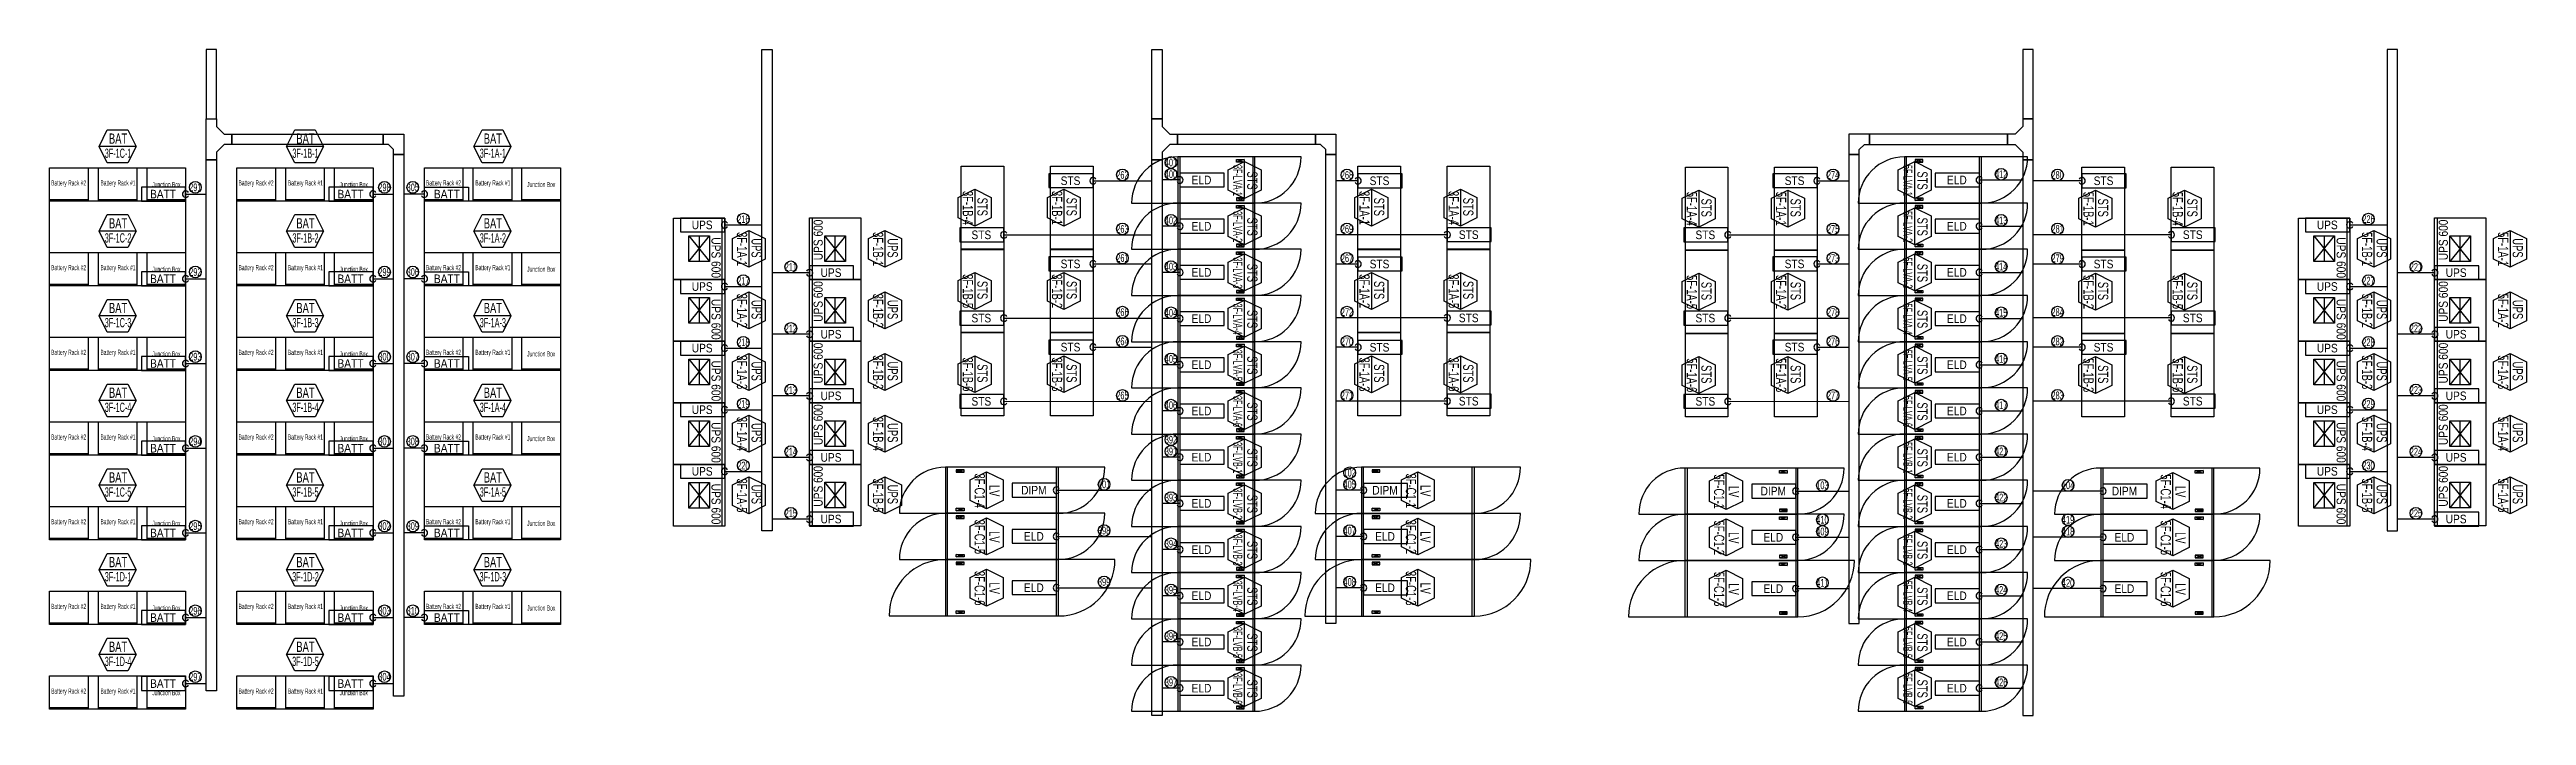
# Model space of a CAD drawing. Header units: millimetres. Extents: x 89450 to 753248, y -530175 to 1209785.
# Drawn here: x 104954 to 153194, y 468733 to 481707 of the extents above; entities that cross this region are included whole.
import ezdxf
from ezdxf.enums import TextEntityAlignment as Align

# ---------------------------------------------------------------- set-up
doc = ezdxf.new("R2010")
doc.units = ezdxf.units.MM
doc.header["$LTSCALE"] = 150
for name, color, linetype in [('------00 Switch Gear', 3, 'Continuous'), ('------00 Switch Gear_Number', 1, 'Continuous'), ('-----29 Indicator', 1, 'Continuous'), ('-----99 EPMS CABLE DUCT', 4, 'Continuous'), ('-----99 EPMS CONDUIT', 4, 'Continuous'), ('-----99 EPMS DEVICE', 3, 'Continuous')]:
    doc.layers.add(name, color=color, linetype=linetype)
doc.layers.add('NOPLOT', color=191, linetype='Continuous', plot=False)
doc.styles.add('ELEC', font='')
doc.styles.get('ELEC').set_extended_font_data('Dotum')

msp = doc.modelspace()

# ---------------------------------------------------------------- texts
at = {"layer": '------00 Switch Gear', "color": 161, "style": 'ELEC', "width": 0.6}
for s, p in [('Battery Rack #2', (105326, 479108, 0)), ('Battery Rack #1', (106287, 479108, 0)), ('Junction Box', (107229, 479077, 0)), ('Battery Rack #2', (108976, 479108, 0)), ('Battery Rack #1', (109937, 479108, 0)), ('Junction Box', (110879, 479077, 0)), ('Battery Rack #2', (112626, 479108, 0)), ('Battery Rack #1', (113587, 479108, 0)), ('Junction Box', (114529, 479077, 0)), ('Battery Rack #2', (105326, 477458, 0)), ('Battery Rack #1', (106287, 477458, 0)), ('Junction Box', (107229, 477427, 0)), ('Battery Rack #2', (108976, 477458, 0)), ('Battery Rack #1', (109937, 477458, 0)), ('Junction Box', (110879, 477427, 0)), ('Battery Rack #2', (112626, 477458, 0)), ('Battery Rack #1', (113587, 477458, 0)), ('Junction Box', (114529, 477427, 0)), ('Battery Rack #2', (105326, 475808)), ('Battery Rack #1', (106287, 475808)), ('Junction Box', (107229, 475777)), ('Battery Rack #2', (108976, 475808)), ('Battery Rack #1', (109937, 475808)), ('Junction Box', (110879, 475777)), ('Battery Rack #2', (112626, 475808)), ('Battery Rack #1', (113587, 475808)), ('Junction Box', (114529, 475777)), ('Battery Rack #2', (105326, 474158)), ('Battery Rack #1', (106287, 474158)), ('Battery Rack #2', (108976, 474158)), ('Battery Rack #1', (109937, 474158)), ('Battery Rack #2', (112626, 474158)), ('Battery Rack #1', (113587, 474158)), ('Junction Box', (107229, 474127)), ('Junction Box', (110879, 474127)), ('Junction Box', (114529, 474127)), ('Battery Rack #2', (105326, 472508)), ('Battery Rack #1', (106287, 472508)), ('Junction Box', (107229, 472477)), ('Battery Rack #2', (108976, 472508)), ('Battery Rack #1', (109937, 472508)), ('Junction Box', (110879, 472477)), ('Battery Rack #2', (112626, 472508)), ('Battery Rack #1', (113587, 472508)), ('Junction Box', (114529, 472477)), ('Battery Rack #2', (105326, 470858)), ('Battery Rack #1', (106287, 470858)), ('Junction Box', (107229, 470827)), ('Battery Rack #2', (108976, 470858)), ('Battery Rack #1', (109937, 470858)), ('Junction Box', (110879, 470827)), ('Battery Rack #2', (112626, 470858)), ('Battery Rack #1', (113587, 470858)), ('Junction Box', (114529, 470827)), ('Battery Rack #2', (105326, 469208)), ('Battery Rack #1', (106287, 469208)), ('Junction Box', (107229, 469177)), ('Battery Rack #2', (108976, 469208)), ('Battery Rack #1', (109937, 469208)), ('Junction Box', (110879, 469177))]:
    msp.add_text(s, height=100, dxfattribs=at).set_placement(p, align=Align.MIDDLE_CENTER)
at = {"layer": '------00 Switch Gear_Number', "color": 0, "style": 'ELEC'}
for s, height, width, p in [('BAT', 200, 0.7, (106288, 479971)), ('BAT', 200, 0.7, (109938, 479971)), ('BAT', 200, 0.7, (113588, 479971)), ('3F-1C-1', 180, 0.6, (106288, 479687)), ('3F-1B-1', 180, 0.6, (109938, 479687)), ('3F-1A-1', 180, 0.6, (113588, 479687)), ('3F-1C-2', 180, 0.6, (106288, 478037)), ('BAT', 200, 0.7, (106288, 478321)), ('3F-1B-2', 180, 0.6, (109938, 478037)), ('BAT', 200, 0.7, (109938, 478321)), ('3F-1A-2', 180, 0.6, (113588, 478037)), ('BAT', 200, 0.7, (113588, 478321)), ('BAT', 200, 0.7, (106288, 476671)), ('BAT', 200, 0.7, (109938, 476671)), ('BAT', 200, 0.7, (113588, 476671)), ('3F-1C-3', 180, 0.6, (106288, 476387)), ('3F-1B-3', 180, 0.6, (109938, 476387)), ('3F-1A-3', 180, 0.6, (113588, 476387)), ('3F-1C-4', 180, 0.6, (106288, 474737)), ('BAT', 200, 0.7, (106288, 475021)), ('3F-1B-4', 180, 0.6, (109938, 474737)), ('BAT', 200, 0.7, (109938, 475021)), ('3F-1A-4', 180, 0.6, (113588, 474737)), ('BAT', 200, 0.7, (113588, 475021)), ('BAT', 200, 0.7, (106288, 473371)), ('BAT', 200, 0.7, (109938, 473371)), ('BAT', 200, 0.7, (113588, 473371)), ('3F-1C-5', 180, 0.6, (106288, 473087)), ('3F-1B-5', 180, 0.6, (109938, 473087)), ('3F-1A-5', 180, 0.6, (113588, 473087)), ('BAT', 200, 0.7, (106288, 471721)), ('BAT', 200, 0.7, (109938, 471721)), ('BAT', 200, 0.7, (113588, 471721)), ('3F-1D-1', 180, 0.6, (106288, 471437)), ('3F-1D-2', 180, 0.6, (109938, 471437)), ('3F-1D-3', 180, 0.6, (113588, 471437)), ('3F-1D-4', 180, 0.6, (106288, 469787)), ('BAT', 200, 0.7, (106288, 470071)), ('3F-1D-5', 180, 0.6, (109938, 469787)), ('BAT', 200, 0.7, (109938, 470071))]:
    msp.add_text(s, height=height, dxfattribs=dict(at, width=width)).set_placement(p, align=Align.MIDDLE_CENTER)
for s, height, width, p in [('3F-LVA-1', 180, 0.6, (128095, 479155, 0)), ('STS', 200, 0.7, (128379, 479155, 0)), ('5F-LVA-1', 180, 0.6, (141146, 479155, 0)), ('STS', 200, 0.7, (141430, 479155, 0)), ('3F-1B-4', 200, 0.7, (122839, 478621, 0)), ('STS', 200, 0.7, (123123, 478643, 0)), ('3F-1B-1', 200, 0.7, (124576, 478621, 0)), ('STS', 200, 0.7, (124860, 478643, 0)), ('3F-LVA-2', 180, 0.6, (128095, 478255, 0)), ('3F-1A-1', 200, 0.7, (130564, 478620, 0)), ('STS', 200, 0.7, (130848, 478642, 0)), ('3F-1A-4', 200, 0.7, (132301, 478620)), ('STS', 200, 0.7, (132585, 478642)), ('5F-1A-4', 200, 0.7, (136940, 478604, 0)), ('STS', 200, 0.7, (137224, 478625, 0)), ('5F-1A-1', 200, 0.7, (138677, 478604)), ('STS', 200, 0.7, (138961, 478625)), ('5F-LVA-2', 180, 0.6, (141146, 478255, 0)), ('5F-1B-1', 200, 0.7, (144665, 478604, 0)), ('STS', 200, 0.7, (144949, 478625, 0)), ('5F-1B-4', 200, 0.7, (146402, 478604, 0)), ('STS', 200, 0.7, (146686, 478625, 0)), ('3F-1A-1', 200, 0.7, (118440, 477819, 0)), ('3F-1B-1', 200, 0.7, (121090, 477819, 0)), ('STS', 200, 0.7, (128379, 478255, 0)), ('STS', 200, 0.7, (141430, 478255, 0)), ('5F-1B-1', 200, 0.7, (150090, 477819, 0)), ('5F-1A-1', 200, 0.7, (152740, 477819, 0)), ('UPS', 200, 0.7, (118725, 477841, 0)), ('UPS', 200, 0.7, (121375, 477841, 0)), ('3F-LVA-3', 180, 0.6, (128095, 477355, 0)), ('5F-LVA-3', 180, 0.6, (141146, 477355, 0)), ('UPS', 200, 0.7, (150375, 477841, 0)), ('UPS', 200, 0.7, (153025, 477841, 0)), ('3F-1B-5', 200, 0.7, (122839, 476999, 0)), ('STS', 200, 0.7, (123123, 477021, 0)), ('3F-1B-2', 200, 0.7, (124576, 476999, 0)), ('STS', 200, 0.7, (124860, 477021, 0)), ('STS', 200, 0.7, (128379, 477355, 0)), ('3F-1A-2', 200, 0.7, (130564, 476998, 0)), ('STS', 200, 0.7, (130848, 477020, 0)), ('3F-1A-5', 200, 0.7, (132301, 476998)), ('STS', 200, 0.7, (132585, 477020)), ('5F-1A-5', 200, 0.7, (136940, 476982, 0)), ('STS', 200, 0.7, (137224, 477003, 0)), ('5F-1A-2', 200, 0.7, (138677, 476982)), ('STS', 200, 0.7, (138961, 477003)), ('STS', 200, 0.7, (141430, 477355, 0)), ('5F-1B-2', 200, 0.7, (144665, 476982, 0)), ('STS', 200, 0.7, (144949, 477003, 0)), ('5F-1B-5', 200, 0.7, (146402, 476982, 0)), ('STS', 200, 0.7, (146686, 477003, 0)), ('3F-1A-2', 200, 0.7, (118440, 476619, 0)), ('UPS', 200, 0.7, (118725, 476641, 0)), ('3F-1B-2', 200, 0.7, (121090, 476619, 0)), ('UPS', 200, 0.7, (121375, 476641, 0)), ('3F-LVA-4', 180, 0.6, (128095, 476455, 0)), ('STS', 200, 0.7, (128379, 476455, 0)), ('5F-LVA-4', 180, 0.6, (141146, 476455, 0)), ('STS', 200, 0.7, (141430, 476455, 0)), ('5F-1B-2', 200, 0.7, (150090, 476619, 0)), ('UPS', 200, 0.7, (150375, 476641, 0)), ('5F-1A-2', 200, 0.7, (152740, 476619, 0)), ('UPS', 200, 0.7, (153025, 476641, 0)), ('3F-1A-3', 200, 0.7, (118440, 475419, 0)), ('3F-1B-3', 200, 0.7, (121090, 475419, 0)), ('3F-1B-6', 200, 0.7, (122839, 475377, 0)), ('3F-1B-3', 200, 0.7, (124576, 475377, 0)), ('3F-LVA-5', 180, 0.6, (128095, 475555, 0)), ('STS', 200, 0.7, (128379, 475555, 0)), ('3F-1A-3', 200, 0.7, (130564, 475376, 0)), ('3F-1A-6', 200, 0.7, (132301, 475376)), ('5F-1A-6', 200, 0.7, (136940, 475360, 0)), ('5F-1A-3', 200, 0.7, (138677, 475360)), ('5F-LVA-5', 180, 0.6, (141146, 475555, 0)), ('STS', 200, 0.7, (141430, 475555, 0)), ('5F-1B-3', 200, 0.7, (144665, 475360, 0)), ('5F-1B-6', 200, 0.7, (146402, 475360, 0)), ('5F-1B-3', 200, 0.7, (150090, 475419, 0)), ('5F-1A-3', 200, 0.7, (152740, 475419, 0)), ('UPS', 200, 0.7, (118725, 475441, 0)), ('UPS', 200, 0.7, (121375, 475441, 0)), ('STS', 200, 0.7, (123123, 475399, 0)), ('STS', 200, 0.7, (124860, 475399, 0)), ('STS', 200, 0.7, (130848, 475398, 0)), ('STS', 200, 0.7, (132585, 475398)), ('STS', 200, 0.7, (137224, 475381, 0)), ('STS', 200, 0.7, (138961, 475381)), ('STS', 200, 0.7, (144949, 475381, 0)), ('STS', 200, 0.7, (146686, 475381, 0)), ('UPS', 200, 0.7, (150375, 475441, 0)), ('UPS', 200, 0.7, (153025, 475441, 0)), ('3F-LVA-6', 180, 0.6, (128095, 474655, 0)), ('STS', 200, 0.7, (128379, 474655, 0)), ('5F-LVA-6', 180, 0.6, (141146, 474655, 0)), ('STS', 200, 0.7, (141430, 474655, 0)), ('3F-1A-4', 200, 0.7, (118440, 474219, 0)), ('UPS', 200, 0.7, (118725, 474241, 0)), ('3F-1B-4', 200, 0.7, (121090, 474219, 0)), ('UPS', 200, 0.7, (121375, 474241, 0)), ('5F-1B-4', 200, 0.7, (150090, 474219, 0)), ('UPS', 200, 0.7, (150375, 474241, 0)), ('5F-1A-4', 200, 0.7, (152740, 474219, 0)), ('UPS', 200, 0.7, (153025, 474241, 0)), ('3F-LVB-1', 180, 0.6, (128095, 473755, 0)), ('STS', 200, 0.7, (128379, 473755, 0)), ('5F-LVB-1', 180, 0.6, (141146, 473755, 0)), ('STS', 200, 0.7, (141430, 473755, 0)), ('3F-1A-5', 200, 0.7, (118440, 473019, 0)), ('3F-1B-5', 200, 0.7, (121090, 473019, 0)), ('3F-C1-4', 200, 0.7, (123070, 473112, 0)), ('3F-C1-1', 200, 0.7, (131469, 473111, 0)), ('5F-C1-1', 200, 0.7, (137471, 473094, 0)), ('5F-C1-4', 200, 0.7, (146170, 473094, 0)), ('5F-1B-5', 200, 0.7, (150090, 473019, 0)), ('5F-1A-5', 200, 0.7, (152740, 473019, 0)), ('UPS', 200, 0.7, (118725, 473041, 0)), ('UPS', 200, 0.7, (121375, 473041, 0)), ('LV', 200, 0.7, (123355, 473112, 0)), ('3F-LVB-2', 180, 0.6, (128095, 472855, 0)), ('STS', 200, 0.7, (128379, 472855, 0)), ('LV', 200, 0.7, (131754, 473111, 0)), ('LV', 200, 0.7, (137756, 473094, 0)), ('5F-LVB-2', 180, 0.6, (141146, 472855, 0)), ('STS', 200, 0.7, (141430, 472855, 0)), ('LV', 200, 0.7, (146455, 473094, 0)), ('UPS', 200, 0.7, (150375, 473041, 0)), ('UPS', 200, 0.7, (153025, 473041, 0)), ('3F-C1-5', 200, 0.7, (123070, 472212, 0)), ('LV', 200, 0.7, (123355, 472212, 0)), ('3F-C1-2', 200, 0.7, (131469, 472211, 0)), ('LV', 200, 0.7, (131754, 472211, 0)), ('5F-C1-2', 200, 0.7, (137471, 472194, 0)), ('LV', 200, 0.7, (137756, 472194, 0)), ('5F-C1-5', 200, 0.7, (146170, 472194, 0)), ('LV', 200, 0.7, (146455, 472194, 0)), ('3F-LVB-3', 180, 0.6, (128095, 471955, 0)), ('STS', 200, 0.7, (128379, 471955, 0)), ('5F-LVB-3', 180, 0.6, (141146, 471955, 0)), ('STS', 200, 0.7, (141430, 471955, 0)), ('3F-C1-6', 200, 0.7, (123070, 471212, 0)), ('LV', 200, 0.7, (123355, 471212, 0)), ('3F-LVB-4', 180, 0.6, (128095, 471055, 0)), ('3F-C1-3', 200, 0.7, (131469, 471211, 0)), ('LV', 200, 0.7, (131754, 471211, 0)), ('5F-C1-3', 200, 0.7, (137471, 471194, 0)), ('5F-LVB-4', 180, 0.6, (141146, 471055, 0)), ('5F-C1-6', 200, 0.7, (146170, 471194, 0)), ('STS', 200, 0.7, (128379, 471055, 0)), ('LV', 200, 0.7, (137756, 471194, 0)), ('STS', 200, 0.7, (141430, 471055, 0)), ('LV', 200, 0.7, (146455, 471194, 0)), ('3F-LVB-5', 180, 0.6, (128095, 470155, 0)), ('5F-LVB-5', 180, 0.6, (141146, 470155, 0)), ('STS', 200, 0.7, (128379, 470155, 0)), ('STS', 200, 0.7, (141430, 470155, 0)), ('3F-LVB-6', 180, 0.6, (128095, 469255, 0)), ('STS', 200, 0.7, (128379, 469255, 0)), ('5F-LVB-6', 180, 0.6, (141146, 469255, 0)), ('STS', 200, 0.7, (141430, 469255, 0))]:
    msp.add_text(s, height=height, rotation=270, dxfattribs=dict(at, width=width)).set_placement(p, align=Align.MIDDLE_CENTER)
at = {"layer": '-----29 Indicator', "style": 'ELEC', "width": 0.6}
for s, p in [('401', (126794, 479506, 0)), ('291', (107793, 479022, 0)), ('298', (111477, 479022, 0)), ('305', (112028, 479022, 0)), ('262', (125849, 479264, 0)), ('400', (126794, 479278, 0)), ('268', (130222, 479263, 0)), ('274', (139689, 479264, 0)), ('412', (142963, 479278, 0)), ('280', (144062, 479263, 0)), ('216', (118466, 478403, 0)), ('263', (125849, 478212, 0)), ('402', (126794, 478378, 0)), ('269', (130222, 478213, 0)), ('275', (139689, 478212, 0)), ('413', (142963, 478378, 0)), ('281', (144062, 478213, 0)), ('226', (150116, 478403, 0)), ('261', (125849, 477644, 0)), ('267', (130222, 477641, 0)), ('273', (139689, 477642, 0)), ('279', (144062, 477641, 0)), ('292', (107793, 477372, 0)), ('299', (111477, 477372, 0)), ('306', (112028, 477372, 0)), ('217', (118466, 477203, 0)), ('211', (119391, 477473, 0)), ('403', (126794, 477478, 0)), ('414', (142963, 477478, 0)), ('227', (150116, 477203, 0)), ('221', (151041, 477473, 0)), ('266', (125849, 476590, 0)), ('404', (126794, 476578, 0)), ('272', (130222, 476591, 0)), ('278', (139689, 476590, 0)), ('415', (142963, 476578, 0)), ('284', (144062, 476591, 0)), ('212', (119391, 476273, 0)), ('222', (151041, 476273, 0)), ('293', (107793, 475722, 0)), ('300', (111477, 475722, 0)), ('307', (112028, 475722, 0)), ('218', (118466, 476003, 0)), ('264', (125849, 476022, 0)), ('405', (126794, 475678, 0)), ('270', (130222, 476019, 0)), ('276', (139689, 476020, 0)), ('416', (142963, 475678, 0)), ('282', (144062, 476019, 0)), ('228', (150116, 476003, 0)), ('219', (118466, 474803, 0)), ('213', (119391, 475073, 0)), ('265', (125849, 474968, 0)), ('406', (126794, 474778, 0)), ('271', (130222, 474969, 0)), ('277', (139689, 474968, 0)), ('417', (142963, 474778, 0)), ('283', (144062, 474969, 0)), ('229', (150116, 474803, 0)), ('223', (151041, 475073, 0)), ('294', (107793, 474072, 0)), ('301', (111477, 474072, 0)), ('308', (112028, 474072, 0)), ('214', (119391, 473873, 0)), ('392', (126794, 474106, 0)), ('391', (126794, 473878, 0)), ('421', (142963, 473878, 0)), ('224', (151041, 473873, 0)), ('220', (118466, 473603, 0)), ('101', (125492, 473235, 0)), ('405', (130275, 473234, 0)), ('102', (130275, 473462, 0)), ('103', (139482, 473217, 0)), ('104', (144266, 473217, 0)), ('230', (150116, 473603, 0)), ('393', (126794, 472978, 0)), ('422', (142963, 472978, 0)), ('295', (107793, 472422, 0)), ('302', (111477, 472422, 0)), ('309', (112028, 472422, 0)), ('215', (119391, 472673, 0)), ('398', (125492, 472335, 0)), ('407', (130275, 472334, 0)), ('410', (139482, 472545, 0)), ('409', (139482, 472317, 0)), ('419', (144266, 472545, 0)), ('418', (144266, 472317, 0)), ('225', (151041, 472673, 0)), ('394', (126794, 472078, 0)), ('423', (142963, 472078, 0)), ('399', (125492, 471335, 0)), ('408', (130275, 471334, 0)), ('411', (139482, 471317, 0)), ('420', (144266, 471317, 0)), ('296', (107793, 470772, 0)), ('303', (111477, 470772, 0)), ('310', (112028, 470772, 0)), ('395', (126794, 471178, 0)), ('424', (142963, 471178, 0)), ('396', (126794, 470278, 0)), ('425', (142963, 470278, 0)), ('297', (107793, 469487, 0)), ('304', (111477, 469487, 0)), ('397', (126794, 469378, 0)), ('426', (142963, 469378, 0))]:
    msp.add_text(s, height=150, dxfattribs=at).set_placement(p, align=Align.MIDDLE_CENTER)
at = {"layer": '-----99 EPMS DEVICE', "style": 'ELEC', "width": 0.9}
for s, p in [('STS', (124838, 479151, 0)), ('STS', (130856, 479150, 0)), ('STS', (138939, 479151, 0)), ('STS', (144957, 479150, 0)), ('BATT', (107164, 478890, 0)), ('BATT', (110814, 478890, 0)), ('BATT', (112693, 478890, 0)), ('UPS', (117664, 478290, 0)), ('STS', (123101, 478097, 0)), ('STS', (132593, 478100, 0)), ('STS', (137202, 478097, 0)), ('STS', (146694, 478100, 0)), ('UPS', (149314, 478290, 0)), ('STS', (124838, 477531, 0)), ('STS', (130856, 477528, 0)), ('STS', (138939, 477531, 0)), ('STS', (144957, 477528, 0)), ('BATT', (107164, 477240, 0)), ('BATT', (110814, 477240, 0)), ('BATT', (112693, 477240, 0)), ('UPS', (117664, 477090, 0)), ('UPS', (120174, 477360, 0)), ('UPS', (149314, 477090, 0)), ('UPS', (151824, 477360, 0)), ('UPS', (120174, 476160, 0)), ('STS', (123101, 476475, 0)), ('STS', (132593, 476478, 0)), ('STS', (137202, 476475, 0)), ('STS', (146694, 476478, 0)), ('UPS', (151824, 476160, 0)), ('BATT', (107164, 475590, 0)), ('BATT', (110814, 475590, 0)), ('BATT', (112693, 475590, 0)), ('UPS', (117664, 475890, 0)), ('STS', (124838, 475909, 0)), ('STS', (130856, 475906, 0)), ('STS', (138939, 475909, 0)), ('STS', (144957, 475906, 0)), ('UPS', (149314, 475890, 0)), ('UPS', (117664, 474690, 0)), ('UPS', (120174, 474960, 0)), ('STS', (123101, 474853, 0)), ('STS', (132593, 474856, 0)), ('STS', (137202, 474853, 0)), ('STS', (146694, 474856, 0)), ('UPS', (149314, 474690, 0)), ('UPS', (151824, 474960, 0)), ('BATT', (107164, 473940, 0)), ('BATT', (110814, 473940, 0)), ('BATT', (112693, 473940, 0)), ('UPS', (120174, 473760, 0)), ('UPS', (151824, 473760, 0)), ('UPS', (117664, 473490, 0)), ('UPS', (149314, 473490, 0)), ('DIPM', (124124, 473122, 0)), ('DIPM', (130963, 473121, 0)), ('DIPM', (138525, 473104, 0)), ('DIPM', (145364, 473104, 0)), ('BATT', (107164, 472290, 0)), ('BATT', (110814, 472290, 0)), ('BATT', (112693, 472290, 0)), ('UPS', (120174, 472560, 0)), ('UPS', (151824, 472560, 0)), ('BATT', (107164, 470640, 0)), ('BATT', (110814, 470640, 0)), ('BATT', (112693, 470640, 0)), ('BATT', (107164, 469355)), ('BATT', (110814, 469355))]:
    msp.add_text(s, height=168, dxfattribs=at).set_placement(p, align=Align.MIDDLE)
at = {"layer": '-----99 EPMS DEVICE', "color": 2, "style": 'ELEC', "width": 0.9}
for p in [(127389, 479165, 0), (142100, 479165, 0), (127389, 478265, 0), (142100, 478265, 0), (127389, 477365, 0), (142100, 477365, 0), (127389, 476465, 0), (142100, 476465, 0), (127389, 475565, 0), (142100, 475565, 0), (127389, 474665, 0), (142100, 474665, 0), (127389, 473765, 0), (142100, 473765, 0), (127389, 472865, 0), (142100, 472865, 0), (124124, 472222, 0), (130963, 472221, 0), (138525, 472204, 0), (145364, 472204, 0), (127389, 471965, 0), (142100, 471965, 0), (124124, 471222, 0), (130963, 471221, 0), (127389, 471065, 0), (138525, 471204, 0), (142100, 471065, 0), (145364, 471204, 0), (127389, 470165, 0), (142100, 470165, 0), (127389, 469265, 0), (142100, 469265, 0)]:
    msp.add_text('ELD', height=168, dxfattribs=at).set_placement(p, align=Align.MIDDLE)

# ---------------------------------------------------------------- blocks, each defined once
blk = doc.blocks.new('A$C2e8f9a8b')
at = {"color": 0}
blk.add_line((30, 750), (30, 0), dxfattribs=at)
blk.add_lwpolyline([(650, 0), (0, 0), (0, 750), (650, 750)], close=True, dxfattribs=at)
blk = doc.blocks.new('zw$32E')
for p, q in [((100, 0), (0, 0)), ((0, 0), (0, -400)), ((100, -75), (100, 0)), ((175, -150), (100, -75)), ((250, -150), (175, -150)), ((250, -250), (250, -150)), ((0, -400), (100, -400)), ((100, -325), (175, -250)), ((100, -400), (100, -325)), ((175, -250), (250, -250))]:
    blk.add_line(p, q)
blk = doc.blocks.new('UPS 600kV')
at = {"layer": '------00 Switch Gear', "color": 161}
blk.add_line((800, 850), (-402, 850), dxfattribs=at)
blk.add_lwpolyline([(798, -100), (-402, -100), (-402, 900), (798, 900)], close=True, dxfattribs=at)
at = {"layer": 'NOPLOT', "color": 161}
for p, q in [((-52, 199), (448, 601)), ((448, 199), (-52, 601)), ((-52, 400), (448, 400))]:
    blk.add_line(p, q, dxfattribs=at)
blk.add_lwpolyline([(448, 601), (448, 199), (-52, 199), (-52, 601)], close=True, dxfattribs=at)
at = {"layer": 'NOPLOT', "color": 161, "style": 'ELEC', "width": 0.85}
blk.add_text('UPS 600', height=178.2, dxfattribs=at).set_placement((-26, 731), align=Align.MIDDLE_LEFT)
blk = doc.blocks.new('1100x2200')
at = {"layer": '------00 Switch Gear', "color": 161}
for p, q in [((-2160, 0), (-2160, 1100)), ((-1990, 1050), (-1840, 1000)), ((-1840, 1050), (-1990, 1000)), ((1100, 1100), (-42, 1100)), ((-40, 0), (-40, 1100)), ((-3300, 0), (-2158, 0)), ((-1990, 50), (-1840, 100)), ((-1840, 50), (-1990, 100))]:
    blk.add_line(p, q, dxfattribs=at)
at = {"layer": '------00 Switch Gear', "color": 161, "elevation": 0}
for points in [[(0, 0), (0, 1100), (-2200, 1100), (-2200, 0)], [(-1840, 1050), (-1990, 1050), (-1990, 1000), (-1840, 1000)], [(-1840, 50), (-1990, 50), (-1990, 100), (-1840, 100)]]:
    blk.add_lwpolyline(points, close=True, dxfattribs=at)
at = {"layer": '------00 Switch Gear', "color": 161}
for centre, start, end in [((-2200, 0), 90, 180), ((0, 1100), 270, 0)]:
    blk.add_arc(centre, 1100, start, end, dxfattribs=at)
blk = doc.blocks.new('900x2200')
at = {"layer": '------00 Switch Gear', "color": 161}
for p, q in [((-2160, 900), (-2160, 0)), ((-210, 850), (-360, 800)), ((-360, 850), (-210, 800)), ((900, 900), (-42, 900)), ((-40, 900), (-40, 0)), ((-3100, 0), (-2158, 0)), ((-210, 50), (-360, 100)), ((-360, 50), (-210, 100))]:
    blk.add_line(p, q, dxfattribs=at)
for points in [[(-2200, 900), (-2200, 0), (0, 0), (0, 900)], [(-360, 850), (-210, 850), (-210, 800), (-360, 800)], [(-360, 50), (-210, 50), (-210, 100), (-360, 100)]]:
    blk.add_lwpolyline(points, close=True, dxfattribs=at)
for centre, start, end in [((-2200, 0), 90, 180), ((0, 900), 270, 0)]:
    blk.add_arc(centre, 900, start, end, dxfattribs=at)
blk = doc.blocks.new('STS-R')
at = {"color": 161}
blk.add_lwpolyline([(886994, -128588), (888614, -128588), (888614, -129418), (886994, -129418), (886994, -128588)], dxfattribs=at)
blk = doc.blocks.new('900X1500')
at = {"layer": '------00 Switch Gear', "color": 0}
for p, q in [((-1460, 900), (-1460, 0)), ((-210, 850), (-360, 800)), ((-360, 850), (-210, 800)), ((900, 900), (-42, 900)), ((-40, 900), (-40, 0)), ((-2400, 0), (-1458, 0)), ((-210, 50), (-360, 100)), ((-360, 50), (-210, 100))]:
    blk.add_line(p, q, dxfattribs=at)
at = {"layer": '------00 Switch Gear', "color": 0, "elevation": 0}
for points in [[(-1500, 900), (-1500, 0), (0, 0), (0, 900)], [(-360, 850), (-210, 850), (-210, 800), (-360, 800)], [(-360, 50), (-210, 50), (-210, 100), (-360, 100)]]:
    blk.add_lwpolyline(points, close=True, dxfattribs=at)
at = {"layer": '------00 Switch Gear', "color": 0}
for centre, start, end in [((-1500, 0), 90, 180), ((0, 900), 270, 0)]:
    blk.add_arc(centre, 900, start, end, dxfattribs=at)

# ---------------------------------------------------------------- linework, layer by layer
at = {"layer": '------00 Switch Gear', "color": 161, "elevation": 0}
for points in [[(104954, 472155), (104954, 479405), (107604, 479405), (107604, 472155), (104954, 472155)], [(108604, 472155), (108604, 479405), (111254, 479405), (111254, 472155), (108604, 472155)], [(112254, 472155), (112254, 479405), (114904, 479405), (114904, 472155), (112254, 472155)]]:
    msp.add_lwpolyline(points, dxfattribs=at)
for points in [[(107604, 479405), (107604, 478755), (104954, 478755), (104954, 479405)], [(111254, 479405), (111254, 478755), (108604, 478755), (108604, 479405)], [(114904, 479405), (114904, 478755), (112254, 478755), (112254, 479405)], [(107604, 477755), (107604, 477105), (104954, 477105), (104954, 477755)], [(111254, 477755), (111254, 477105), (108604, 477105), (108604, 477755)], [(114904, 477755), (114904, 477105), (112254, 477105), (112254, 477755)], [(107604, 476105), (107604, 475455), (104954, 475455), (104954, 476105)], [(111254, 476105), (111254, 475455), (108604, 475455), (108604, 476105)], [(114904, 476105), (114904, 475455), (112254, 475455), (112254, 476105)], [(107604, 474455), (107604, 473805), (104954, 473805), (104954, 474455)], [(111254, 474455), (111254, 473805), (108604, 473805), (108604, 474455)], [(114904, 474455), (114904, 473805), (112254, 473805), (112254, 474455)], [(107604, 472805), (107604, 472155), (104954, 472155), (104954, 472805)], [(111254, 472805), (111254, 472155), (108604, 472155), (108604, 472805)], [(114904, 472805), (114904, 472155), (112254, 472155), (112254, 472805)], [(107604, 471155), (107604, 470505), (104954, 470505), (104954, 471155)], [(111254, 471155), (111254, 470505), (108604, 470505), (108604, 471155)], [(114904, 471155), (114904, 470505), (112254, 470505), (112254, 471155)], [(107604, 469505), (107604, 468855), (104954, 468855), (104954, 469505)], [(111254, 469505), (111254, 468855), (108604, 468855), (108604, 469505)]]:
    msp.add_lwpolyline(points, close=True, dxfattribs=at)
at = {"layer": '------00 Switch Gear_Number', "elevation": 0}
for points in [[(106639, 479820), (105919, 479820), (106078, 480140), (106479, 480140), (106639, 479820), (106479, 479500), (106078, 479500), (105919, 479820)], [(110289, 479820), (109569, 479820), (109728, 480140), (110129, 480140), (110289, 479820), (110129, 479500), (109728, 479500), (109569, 479820)], [(113939, 479820), (113219, 479820), (113378, 480140), (113779, 480140), (113939, 479820), (113779, 479500), (113378, 479500), (113219, 479820)], [(128228, 478805), (128228, 479525), (128548, 479365), (128548, 478964), (128228, 478805), (127908, 478964), (127908, 479365), (128228, 479525)], [(141279, 478805), (141279, 479525), (141599, 479365), (141599, 478964), (141279, 478805), (140959, 478964), (140959, 479365), (141279, 479525)], [(128228, 477905), (128228, 478625), (128548, 478465), (128548, 478064), (128228, 477905), (127908, 478064), (127908, 478465), (128228, 478625)], [(141279, 477905), (141279, 478625), (141599, 478465), (141599, 478064), (141279, 477905), (140959, 478064), (140959, 478465), (141279, 478625)], [(106639, 478170), (105919, 478170), (106078, 478490), (106479, 478490), (106639, 478170), (106479, 477850), (106078, 477850), (105919, 478170)], [(110289, 478170), (109569, 478170), (109728, 478490), (110129, 478490), (110289, 478170), (110129, 477850), (109728, 477850), (109569, 478170)], [(113939, 478170), (113219, 478170), (113378, 478490), (113779, 478490), (113939, 478170), (113779, 477850), (113378, 477850), (113219, 478170)], [(118574, 478184), (118574, 477464), (118254, 477624), (118254, 478025), (118574, 478184), (118894, 478025), (118894, 477624), (118574, 477464)], [(121224, 478184), (121224, 477464), (120904, 477624), (120904, 478025), (121224, 478184), (121544, 478025), (121544, 477624), (121224, 477464)], [(150224, 478184), (150224, 477464), (149904, 477624), (149904, 478025), (150224, 478184), (150544, 478025), (150544, 477624), (150224, 477464)], [(152874, 478184), (152874, 477464), (152554, 477624), (152554, 478025), (152874, 478184), (153194, 478025), (153194, 477624), (152874, 477464)], [(128228, 477005), (128228, 477725), (128548, 477565), (128548, 477164), (128228, 477005), (127908, 477164), (127908, 477565), (128228, 477725)], [(141279, 477005), (141279, 477725), (141599, 477565), (141599, 477164), (141279, 477005), (140959, 477164), (140959, 477565), (141279, 477725)], [(106639, 476520), (105919, 476520), (106078, 476840), (106479, 476840), (106639, 476520), (106479, 476200), (106078, 476200), (105919, 476520)], [(110289, 476520), (109569, 476520), (109728, 476840), (110129, 476840), (110289, 476520), (110129, 476200), (109728, 476200), (109569, 476520)], [(113939, 476520), (113219, 476520), (113378, 476840), (113779, 476840), (113939, 476520), (113779, 476200), (113378, 476200), (113219, 476520)], [(118574, 476984), (118574, 476264), (118254, 476424), (118254, 476825), (118574, 476984), (118894, 476825), (118894, 476424), (118574, 476264)], [(121224, 476984), (121224, 476264), (120904, 476424), (120904, 476825), (121224, 476984), (121544, 476825), (121544, 476424), (121224, 476264)], [(128228, 476105), (128228, 476825), (128548, 476665), (128548, 476264), (128228, 476105), (127908, 476264), (127908, 476665), (128228, 476825)], [(141279, 476105), (141279, 476825), (141599, 476665), (141599, 476264), (141279, 476105), (140959, 476264), (140959, 476665), (141279, 476825)], [(150224, 476984), (150224, 476264), (149904, 476424), (149904, 476825), (150224, 476984), (150544, 476825), (150544, 476424), (150224, 476264)], [(152874, 476984), (152874, 476264), (152554, 476424), (152554, 476825), (152874, 476984), (153194, 476825), (153194, 476424), (152874, 476264)], [(118574, 475784), (118574, 475064), (118254, 475224), (118254, 475625), (118574, 475784), (118894, 475625), (118894, 475224), (118574, 475064)], [(121224, 475784), (121224, 475064), (120904, 475224), (120904, 475625), (121224, 475784), (121544, 475625), (121544, 475224), (121224, 475064)], [(128228, 475205), (128228, 475925), (128548, 475765), (128548, 475364), (128228, 475205), (127908, 475364), (127908, 475765), (128228, 475925)], [(141279, 475205), (141279, 475925), (141599, 475765), (141599, 475364), (141279, 475205), (140959, 475364), (140959, 475765), (141279, 475925)], [(150224, 475784), (150224, 475064), (149904, 475224), (149904, 475625), (150224, 475784), (150544, 475625), (150544, 475224), (150224, 475064)], [(152874, 475784), (152874, 475064), (152554, 475224), (152554, 475625), (152874, 475784), (153194, 475625), (153194, 475224), (152874, 475064)], [(106639, 474870), (105919, 474870), (106078, 475190), (106479, 475190), (106639, 474870), (106479, 474550), (106078, 474550), (105919, 474870)], [(110289, 474870), (109569, 474870), (109728, 475190), (110129, 475190), (110289, 474870), (110129, 474550), (109728, 474550), (109569, 474870)], [(113939, 474870), (113219, 474870), (113378, 475190), (113779, 475190), (113939, 474870), (113779, 474550), (113378, 474550), (113219, 474870)], [(128228, 474305), (128228, 475025), (128548, 474865), (128548, 474464), (128228, 474305), (127908, 474464), (127908, 474865), (128228, 475025)], [(141279, 474305), (141279, 475025), (141599, 474865), (141599, 474464), (141279, 474305), (140959, 474464), (140959, 474865), (141279, 475025)], [(118574, 474584), (118574, 473864), (118254, 474024), (118254, 474425), (118574, 474584), (118894, 474425), (118894, 474024), (118574, 473864)], [(121224, 474584), (121224, 473864), (120904, 474024), (120904, 474425), (121224, 474584), (121544, 474425), (121544, 474024), (121224, 473864)], [(150224, 474584), (150224, 473864), (149904, 474024), (149904, 474425), (150224, 474584), (150544, 474425), (150544, 474024), (150224, 473864)], [(152874, 474584), (152874, 473864), (152554, 474024), (152554, 474425), (152874, 474584), (153194, 474425), (153194, 474024), (152874, 473864)], [(128228, 473405), (128228, 474125), (128548, 473965), (128548, 473564), (128228, 473405), (127908, 473564), (127908, 473965), (128228, 474125)], [(141279, 473405), (141279, 474125), (141599, 473965), (141599, 473564), (141279, 473405), (140959, 473564), (140959, 473965), (141279, 474125)], [(106639, 473220), (105919, 473220), (106078, 473540), (106479, 473540), (106639, 473220), (106479, 472900), (106078, 472900), (105919, 473220)], [(110289, 473220), (109569, 473220), (109728, 473540), (110129, 473540), (110289, 473220), (110129, 472900), (109728, 472900), (109569, 473220)], [(113939, 473220), (113219, 473220), (113378, 473540), (113779, 473540), (113939, 473220), (113779, 472900), (113378, 472900), (113219, 473220)], [(118574, 473384), (118574, 472664), (118254, 472824), (118254, 473225), (118574, 473384), (118894, 473225), (118894, 472824), (118574, 472664)], [(121224, 473384), (121224, 472664), (120904, 472824), (120904, 473225), (121224, 473384), (121544, 473225), (121544, 472824), (121224, 472664)], [(123204, 472761), (123204, 473481), (123524, 473322), (123524, 472921), (123204, 472761), (122884, 472921), (122884, 473322), (123204, 473481)], [(131603, 472760), (131603, 473480), (131923, 473321), (131923, 472920), (131603, 472760), (131283, 472920), (131283, 473321), (131603, 473480)], [(137605, 472744), (137605, 473464), (137925, 473304), (137925, 472903), (137605, 472744), (137285, 472903), (137285, 473304), (137605, 473464)], [(146304, 472744), (146304, 473464), (146624, 473304), (146624, 472903), (146304, 472744), (145984, 472903), (145984, 473304), (146304, 473464)], [(150224, 473384), (150224, 472664), (149904, 472824), (149904, 473225), (150224, 473384), (150544, 473225), (150544, 472824), (150224, 472664)], [(152874, 473384), (152874, 472664), (152554, 472824), (152554, 473225), (152874, 473384), (153194, 473225), (153194, 472824), (152874, 472664)], [(128228, 472505), (128228, 473225), (128548, 473065), (128548, 472664), (128228, 472505), (127908, 472664), (127908, 473065), (128228, 473225)], [(141279, 472505), (141279, 473225), (141599, 473065), (141599, 472664), (141279, 472505), (140959, 472664), (140959, 473065), (141279, 473225)], [(123204, 471861), (123204, 472581), (123524, 472422), (123524, 472021), (123204, 471861), (122884, 472021), (122884, 472422), (123204, 472581)], [(128228, 471605), (128228, 472325), (128548, 472165), (128548, 471764), (128228, 471605), (127908, 471764), (127908, 472165), (128228, 472325)], [(131603, 471860), (131603, 472580), (131923, 472421), (131923, 472020), (131603, 471860), (131283, 472020), (131283, 472421), (131603, 472580)], [(137605, 471844), (137605, 472564), (137925, 472404), (137925, 472003), (137605, 471844), (137285, 472003), (137285, 472404), (137605, 472564)], [(141279, 471605), (141279, 472325), (141599, 472165), (141599, 471764), (141279, 471605), (140959, 471764), (140959, 472165), (141279, 472325)], [(146304, 471844), (146304, 472564), (146624, 472404), (146624, 472003), (146304, 471844), (145984, 472003), (145984, 472404), (146304, 472564)], [(106639, 471570), (105919, 471570), (106078, 471890), (106479, 471890), (106639, 471570), (106479, 471250), (106078, 471250), (105919, 471570)], [(110289, 471570), (109569, 471570), (109728, 471890), (110129, 471890), (110289, 471570), (110129, 471250), (109728, 471250), (109569, 471570)], [(113939, 471570), (113219, 471570), (113378, 471890), (113779, 471890), (113939, 471570), (113779, 471250), (113378, 471250), (113219, 471570)], [(123204, 470861), (123204, 471581), (123524, 471422), (123524, 471021), (123204, 470861), (122884, 471021), (122884, 471422), (123204, 471581)], [(128228, 470705), (128228, 471425), (128548, 471265), (128548, 470864), (128228, 470705), (127908, 470864), (127908, 471265), (128228, 471425)], [(131603, 470860), (131603, 471580), (131923, 471421), (131923, 471020), (131603, 470860), (131283, 471020), (131283, 471421), (131603, 471580)], [(137605, 470844), (137605, 471564), (137925, 471404), (137925, 471003), (137605, 470844), (137285, 471003), (137285, 471404), (137605, 471564)], [(141279, 470705), (141279, 471425), (141599, 471265), (141599, 470864), (141279, 470705), (140959, 470864), (140959, 471265), (141279, 471425)], [(146304, 470844), (146304, 471564), (146624, 471404), (146624, 471003), (146304, 470844), (145984, 471003), (145984, 471404), (146304, 471564)], [(128228, 469805), (128228, 470525), (128548, 470365), (128548, 469964), (128228, 469805), (127908, 469964), (127908, 470365), (128228, 470525)], [(141279, 469805), (141279, 470525), (141599, 470365), (141599, 469964), (141279, 469805), (140959, 469964), (140959, 470365), (141279, 470525)], [(106639, 469920), (105919, 469920), (106078, 470240), (106479, 470240), (106639, 469920), (106479, 469600), (106078, 469600), (105919, 469920)], [(110289, 469920), (109569, 469920), (109728, 470240), (110129, 470240), (110289, 469920), (110129, 469600), (109728, 469600), (109569, 469920)], [(128228, 468905), (128228, 469625), (128548, 469465), (128548, 469064), (128228, 468905), (127908, 469064), (127908, 469465), (128228, 469625)], [(141279, 468905), (141279, 469625), (141599, 469465), (141599, 469064), (141279, 468905), (140959, 469064), (140959, 469465), (141279, 469625)]]:
    msp.add_lwpolyline(points, dxfattribs=at)
at = {"layer": '------00 Switch Gear_Number', "color": 1, "elevation": 0}
for points in [[(122972, 478986), (122972, 478266), (122652, 478426), (122652, 478827), (122972, 478986), (123292, 478827), (123292, 478426), (122972, 478266)], [(124709, 478986), (124709, 478266), (124389, 478426), (124389, 478827), (124709, 478986), (125029, 478827), (125029, 478426), (124709, 478266)], [(130697, 478985), (130697, 478265), (130377, 478425), (130377, 478826), (130697, 478985), (131017, 478826), (131017, 478425), (130697, 478265)], [(132434, 478985), (132434, 478265), (132114, 478425), (132114, 478826), (132434, 478985), (132754, 478826), (132754, 478425), (132434, 478265)], [(137073, 478969), (137073, 478249), (136753, 478408), (136753, 478809), (137073, 478969), (137393, 478809), (137393, 478408), (137073, 478249)], [(138810, 478969), (138810, 478249), (138490, 478408), (138490, 478809), (138810, 478969), (139130, 478809), (139130, 478408), (138810, 478249)], [(144798, 478969), (144798, 478249), (144478, 478408), (144478, 478809), (144798, 478969), (145118, 478809), (145118, 478408), (144798, 478249)], [(146535, 478969), (146535, 478249), (146215, 478408), (146215, 478809), (146535, 478969), (146855, 478809), (146855, 478408), (146535, 478249)], [(122972, 477364), (122972, 476644), (122652, 476804), (122652, 477205), (122972, 477364), (123292, 477205), (123292, 476804), (122972, 476644)], [(124709, 477364), (124709, 476644), (124389, 476804), (124389, 477205), (124709, 477364), (125029, 477205), (125029, 476804), (124709, 476644)], [(130697, 477363), (130697, 476643), (130377, 476803), (130377, 477204), (130697, 477363), (131017, 477204), (131017, 476803), (130697, 476643)], [(132434, 477363), (132434, 476643), (132114, 476803), (132114, 477204), (132434, 477363), (132754, 477204), (132754, 476803), (132434, 476643)], [(137073, 477347), (137073, 476627), (136753, 476786), (136753, 477187), (137073, 477347), (137393, 477187), (137393, 476786), (137073, 476627)], [(138810, 477347), (138810, 476627), (138490, 476786), (138490, 477187), (138810, 477347), (139130, 477187), (139130, 476786), (138810, 476627)], [(144798, 477347), (144798, 476627), (144478, 476786), (144478, 477187), (144798, 477347), (145118, 477187), (145118, 476786), (144798, 476627)], [(146535, 477347), (146535, 476627), (146215, 476786), (146215, 477187), (146535, 477347), (146855, 477187), (146855, 476786), (146535, 476627)], [(122972, 475742), (122972, 475022), (122652, 475182), (122652, 475583), (122972, 475742), (123292, 475583), (123292, 475182), (122972, 475022)], [(124709, 475742), (124709, 475022), (124389, 475182), (124389, 475583), (124709, 475742), (125029, 475583), (125029, 475182), (124709, 475022)], [(130697, 475741), (130697, 475021), (130377, 475181), (130377, 475582), (130697, 475741), (131017, 475582), (131017, 475181), (130697, 475021)], [(132434, 475741), (132434, 475021), (132114, 475181), (132114, 475582), (132434, 475741), (132754, 475582), (132754, 475181), (132434, 475021)], [(137073, 475725), (137073, 475005), (136753, 475164), (136753, 475565), (137073, 475725), (137393, 475565), (137393, 475164), (137073, 475005)], [(138810, 475725), (138810, 475005), (138490, 475164), (138490, 475565), (138810, 475725), (139130, 475565), (139130, 475164), (138810, 475005)], [(144798, 475725), (144798, 475005), (144478, 475164), (144478, 475565), (144798, 475725), (145118, 475565), (145118, 475164), (144798, 475005)], [(146535, 475725), (146535, 475005), (146215, 475164), (146215, 475565), (146535, 475725), (146855, 475565), (146855, 475164), (146535, 475005)]]:
    msp.add_lwpolyline(points, dxfattribs=at)
at = {"layer": '-----29 Indicator'}
for centre in [(126794, 479506, 0), (107793, 479022, 0), (111477, 479022, 0), (112028, 479022, 0), (125849, 479264, 0), (126794, 479278, 0), (130222, 479263, 0), (139689, 479264, 0), (142963, 479278, 0), (144062, 479263, 0), (118466, 478403, 0), (125849, 478212, 0), (126794, 478378, 0), (130222, 478213, 0), (139689, 478212, 0), (142963, 478378, 0), (144062, 478213, 0), (150116, 478403, 0), (119391, 477473, 0), (125849, 477644, 0), (126794, 477478, 0), (130222, 477641, 0), (139689, 477642, 0), (142963, 477478, 0), (144062, 477641, 0), (151041, 477473, 0), (107793, 477372, 0), (111477, 477372, 0), (112028, 477372, 0), (118466, 477203, 0), (150116, 477203, 0), (125849, 476590, 0), (126794, 476578, 0), (130222, 476591, 0), (139689, 476590, 0), (142963, 476578, 0), (144062, 476591, 0), (119391, 476273, 0), (125849, 476022, 0), (130222, 476019, 0), (139689, 476020, 0), (144062, 476019, 0), (151041, 476273, 0), (107793, 475722, 0), (111477, 475722, 0), (112028, 475722, 0), (118466, 476003, 0), (126794, 475678, 0), (142963, 475678, 0), (150116, 476003, 0), (119391, 475073, 0), (151041, 475073, 0), (118466, 474803, 0), (125849, 474968, 0), (126794, 474778, 0), (130222, 474969, 0), (139689, 474968, 0), (142963, 474778, 0), (144062, 474969, 0), (150116, 474803, 0), (126794, 474106, 0), (107793, 474072, 0), (111477, 474072, 0), (112028, 474072, 0), (118466, 473603, 0), (119391, 473873, 0), (126794, 473878, 0), (142963, 473878, 0), (150116, 473603, 0), (151041, 473873, 0), (125492, 473235, 0), (130275, 473462, 0), (130275, 473234, 0), (139482, 473217, 0), (144266, 473217, 0), (119391, 472673, 0), (126794, 472978, 0), (142963, 472978, 0), (151041, 472673, 0), (107793, 472422, 0), (111477, 472422, 0), (112028, 472422, 0), (125492, 472335, 0), (130275, 472334, 0), (139482, 472545, 0), (139482, 472317, 0), (144266, 472545, 0), (144266, 472317, 0), (126794, 472078, 0), (142963, 472078, 0), (125492, 471335, 0), (130275, 471334, 0), (139482, 471317, 0), (144266, 471317, 0), (107793, 470772, 0), (111477, 470772, 0), (112028, 470772, 0), (126794, 471178, 0), (142963, 471178, 0), (126794, 470278, 0), (142963, 470278, 0), (107793, 469487, 0), (111477, 469487, 0), (126794, 469378, 0), (142963, 469378, 0)]:
    msp.add_circle(centre, 114, dxfattribs=at)
at = {"layer": '-----99 EPMS CABLE DUCT', "elevation": 0}
for points in [[(108004, 480359), (108204, 480359), (108204, 481707), (108004, 481707)], [(118829, 481707), (119029, 481707), (119029, 472331), (118829, 472331)], [(126420, 481707), (126620, 481707), (126620, 480359), (126420, 480359)], [(143587, 481707), (143387, 481707), (143387, 480359), (143587, 480359)], [(150679, 481707), (150479, 481707), (150479, 472331), (150679, 472331)], [(108504, 480059), (111454, 480059), (111454, 479859), (108504, 479859)], [(126920, 480059), (129608, 480059), (129608, 479859), (126920, 479859)], [(143087, 480059), (140399, 480059), (140399, 479859), (143087, 479859)], [(108004, 479559), (108204, 479559), (108204, 469210), (108004, 469210)], [(111654, 479659), (111854, 479659), (111854, 469110), (111654, 469110)], [(126420, 479559), (126620, 479559), (126620, 468733), (126420, 468733)], [(129808, 479659), (130008, 479659), (130008, 470526), (129808, 470526)], [(140199, 479659), (139999, 479659), (139999, 470526), (140199, 470526)], [(143587, 479559), (143387, 479559), (143387, 468733), (143587, 468733)]]:
    msp.add_lwpolyline(points, close=True, dxfattribs=at)
for points in [[(111454, 479859), (111454, 480059), (111854, 480059), (111854, 479659), (111654, 479659), (111654, 479759), (111554, 479859), (111454, 479859)], [(129608, 479859), (129608, 480059), (130008, 480059), (130008, 479659), (129808, 479659), (129808, 479759), (129708, 479859), (129608, 479859)], [(140399, 479859), (140399, 480059), (139999, 480059), (139999, 479659), (140199, 479659), (140199, 479759), (140299, 479859), (140399, 479859)]]:
    msp.add_lwpolyline(points, dxfattribs=at)
at = {"layer": '-----99 EPMS CONDUIT'}
for p, q in [((125278, 479151, 0), (126420, 479151)), ((126968, 479165, 0), (126620, 479165)), ((130436, 479150, 0), (130008, 479150)), ((139379, 479151, 0), (139999, 479151, 0)), ((142539, 479165, 0), (143387, 479165)), ((144537, 479150, 0), (143587, 479150)), ((107604, 478890, 0), (108004, 478890, 0)), ((111254, 478890, 0), (111654, 478890, 0)), ((112254, 478890, 0), (111854, 478890, 0)), ((118104, 478289, 0), (118829, 478289)), ((123541, 478096, 0), (126420, 478098)), ((126968, 478265, 0), (126620, 478265)), ((132173, 478099, 0), (130008, 478099)), ((137642, 478096, 0), (139999, 478098, 0)), ((142539, 478265, 0), (143387, 478265)), ((146274, 478099, 0), (143587, 478099)), ((149754, 478289, 0), (150479, 478289, 0)), ((107604, 477240, 0), (108004, 477240, 0)), ((111254, 477240, 0), (111654, 477240, 0)), ((112254, 477240, 0), (111854, 477240, 0)), ((119754, 477359, 0), (119029, 477359)), ((125278, 477531, 0), (126420, 477531)), ((126968, 477365, 0), (126620, 477365)), ((130436, 477528, 0), (130008, 477528)), ((139379, 477529, 0), (139999, 477529, 0)), ((142539, 477365, 0), (143387, 477365)), ((144537, 477528, 0), (143587, 477528)), ((151404, 477359, 0), (150679, 477359, 0)), ((118104, 477089, 0), (118829, 477089)), ((149754, 477089, 0), (150479, 477089, 0)), ((119754, 476159, 0), (119029, 476159)), ((123541, 476474, 0), (126420, 476476)), ((126968, 476465, 0), (126620, 476465)), ((132173, 476477, 0), (130008, 476477)), ((137642, 476474, 0), (139999, 476476, 0)), ((142539, 476465, 0), (143387, 476465)), ((146274, 476477, 0), (143587, 476477)), ((151404, 476159, 0), (150679, 476159, 0)), ((118104, 475889, 0), (118829, 475889)), ((125278, 475909, 0), (126420, 475909)), ((130436, 475906, 0), (130008, 475906)), ((139379, 475907, 0), (139999, 475907, 0)), ((144537, 475906, 0), (143587, 475906)), ((149754, 475889, 0), (150479, 475889, 0)), ((107604, 475590, 0), (108004, 475590, 0)), ((111254, 475590, 0), (111654, 475590, 0)), ((112254, 475590, 0), (111854, 475590, 0)), ((126968, 475565, 0), (126620, 475565)), ((142539, 475565, 0), (143387, 475565)), ((118104, 474689, 0), (118829, 474689)), ((119754, 474959, 0), (119029, 474959)), ((123541, 474852, 0), (126420, 474854)), ((132173, 474855, 0), (130008, 474855)), ((137642, 474852, 0), (139999, 474854, 0)), ((146274, 474855, 0), (143587, 474855)), ((149754, 474689, 0), (150479, 474689, 0)), ((151404, 474959, 0), (150679, 474959, 0)), ((126968, 474665, 0), (126620, 474665)), ((142539, 474665, 0), (143387, 474665)), ((107604, 473940, 0), (108004, 473940, 0)), ((111254, 473940, 0), (111654, 473940, 0)), ((112254, 473940, 0), (111854, 473940, 0)), ((119754, 473759, 0), (119029, 473759)), ((126968, 473765, 0), (126620, 473765)), ((142539, 473765, 0), (143387, 473765)), ((151404, 473759, 0), (150679, 473759, 0)), ((118104, 473489, 0), (118829, 473489)), ((149754, 473489, 0), (150479, 473489, 0)), ((124564, 473121, 0), (126420, 473121)), ((126968, 472865, 0), (126620, 472865)), ((130543, 473120, 0), (130008, 473120)), ((138965, 473104, 0), (139999, 473104)), ((142539, 472865, 0), (143387, 472865)), ((144944, 473104, 0), (143587, 473104)), ((107604, 472290, 0), (108004, 472290, 0)), ((111254, 472290, 0), (111654, 472290, 0)), ((112254, 472290, 0), (111854, 472290, 0)), ((119754, 472559, 0), (119029, 472559)), ((151404, 472559, 0), (150679, 472559, 0)), ((124564, 472221, 0), (126420, 472221)), ((126968, 471965, 0), (126620, 471965)), ((130543, 472220, 0), (130008, 472220)), ((138965, 472204, 0), (139999, 472204)), ((142539, 471965, 0), (143387, 471965)), ((144944, 472204, 0), (143587, 472204)), ((124564, 471221, 0), (126420, 471221, 0)), ((126968, 471065, 0), (126620, 471065)), ((130543, 471220, 0), (130008, 471220)), ((138965, 471204, 0), (139999, 471204, 0)), ((142539, 471065, 0), (143387, 471065)), ((144944, 471204, 0), (143587, 471204, 0)), ((107604, 470640, 0), (108004, 470640, 0)), ((111254, 470640, 0), (111654, 470640, 0)), ((112254, 470640, 0), (111854, 470640, 0)), ((126968, 470165, 0), (126620, 470165)), ((142539, 470165, 0), (143387, 470165)), ((107604, 469355), (108004, 469355)), ((111254, 469355), (111654, 469355)), ((126968, 469265, 0), (126620, 469265)), ((142539, 469265, 0), (143387, 469265))]:
    msp.add_line(p, q, dxfattribs=at)
for centre, start, end in [((125278, 479151, 0), 30, 330), ((126968, 479165, 0), 210, 150), ((130436, 479150, 0), 210, 150), ((139379, 479151, 0), 30, 330), ((142539, 479165, 0), 30, 330), ((144537, 479150, 0), 210, 150), ((107604, 478890, 0), 30, 330), ((111254, 478890, 0), 30, 330), ((112254, 478890, 0), 210, 150), ((118104, 478289, 0), 30, 330), ((123541, 478096, 0), 30, 330), ((126968, 478265, 0), 210, 150), ((132173, 478099, 0), 210, 150), ((137642, 478096, 0), 30, 330), ((142539, 478265, 0), 30, 330), ((146274, 478099, 0), 210, 150), ((149754, 478289, 0), 30, 330), ((125278, 477531, 0), 30, 330), ((130436, 477528, 0), 210, 150), ((139379, 477529, 0), 30, 330), ((144537, 477528, 0), 210, 150), ((107604, 477240, 0), 30, 330), ((111254, 477240, 0), 30, 330), ((112254, 477240, 0), 210, 150), ((118104, 477089, 0), 30, 330), ((119754, 477359, 0), 210, 150), ((126968, 477365, 0), 210, 150), ((142539, 477365, 0), 30, 330), ((149754, 477089, 0), 30, 330), ((151404, 477359, 0), 210, 150), ((119754, 476159, 0), 210, 150), ((123541, 476474, 0), 30, 330), ((126968, 476465, 0), 210, 150), ((132173, 476477, 0), 210, 150), ((137642, 476474, 0), 30, 330), ((142539, 476465, 0), 30, 330), ((146274, 476477, 0), 210, 150), ((151404, 476159, 0), 210, 150), ((107604, 475590, 0), 30, 330), ((111254, 475590, 0), 30, 330), ((112254, 475590, 0), 210, 150), ((118104, 475889, 0), 30, 330), ((125278, 475909, 0), 30, 330), ((130436, 475906, 0), 210, 150), ((139379, 475907, 0), 30, 330), ((144537, 475906, 0), 210, 150), ((149754, 475889, 0), 30, 330), ((126968, 475565, 0), 210, 150), ((142539, 475565, 0), 30, 330), ((118104, 474689, 0), 30, 330), ((119754, 474959, 0), 210, 150), ((123541, 474852, 0), 30, 330), ((126968, 474665, 0), 210, 150), ((132173, 474855, 0), 210, 150), ((137642, 474852, 0), 30, 330), ((142539, 474665, 0), 30, 330), ((146274, 474855, 0), 210, 150), ((149754, 474689, 0), 30, 330), ((151404, 474959, 0), 210, 150), ((107604, 473940, 0), 30, 330), ((111254, 473940, 0), 30, 330), ((112254, 473940, 0), 210, 150), ((119754, 473759, 0), 210, 150), ((126968, 473765, 0), 210, 150), ((142539, 473765, 0), 30, 330), ((151404, 473759, 0), 210, 150), ((118104, 473489, 0), 30, 330), ((149754, 473489, 0), 30, 330), ((124564, 473121, 0), 30, 330), ((126968, 472865, 0), 210, 150), ((130543, 473120, 0), 210, 150), ((138965, 473104, 0), 30, 330), ((142539, 472865, 0), 30, 330), ((144944, 473104, 0), 210, 150), ((107604, 472290, 0), 30, 330), ((111254, 472290, 0), 30, 330), ((112254, 472290, 0), 210, 150), ((119754, 472559, 0), 210, 150), ((124564, 472221, 0), 30, 330), ((130543, 472220, 0), 210, 150), ((151404, 472559, 0), 210, 150), ((126968, 471965, 0), 210, 150), ((138965, 472204, 0), 30, 330), ((142539, 471965, 0), 30, 330), ((144944, 472204, 0), 210, 150), ((124564, 471221, 0), 30, 330), ((126968, 471065, 0), 210, 150), ((130543, 471220, 0), 210, 150), ((138965, 471204, 0), 30, 330), ((142539, 471065, 0), 30, 330), ((144944, 471204, 0), 210, 150), ((107604, 470640, 0), 30, 330), ((111254, 470640, 0), 30, 330), ((112254, 470640, 0), 210, 150), ((126968, 470165, 0), 210, 150), ((142539, 470165, 0), 30, 330), ((107604, 469355), 30, 330), ((111254, 469355), 30, 330), ((126968, 469265, 0), 210, 150), ((142539, 469265, 0), 30, 330)]:
    msp.add_arc(centre, 63.8, start, end, dxfattribs=at)
at = {"layer": '-----99 EPMS DEVICE', "elevation": 0}
for points in [[(107604, 479025), (106743, 479025), (106743, 478755), (107604, 478755)], [(111254, 479025), (110393, 479025), (110393, 478755), (111254, 478755)], [(112254, 479025), (113114, 479025), (113114, 478755), (112254, 478755)], [(125278, 479285), (124417, 479285), (124417, 479016), (125278, 479016)], [(131296, 479284), (130436, 479284), (130436, 479015), (131296, 479015)], [(139379, 479285), (138518, 479285), (138518, 479016), (139379, 479016)], [(145397, 479284), (144537, 479284), (144537, 479015), (145397, 479015)], [(118104, 478424), (117243, 478424), (117243, 478155), (118104, 478155)], [(123541, 478231), (122680, 478231), (122680, 477961), (123541, 477961)], [(133033, 478234), (132173, 478234), (132173, 477964), (133033, 477964)], [(137642, 478231), (136781, 478231), (136781, 477961), (137642, 477961)], [(147134, 478234), (146274, 478234), (146274, 477964), (147134, 477964)], [(149754, 478424), (148893, 478424), (148893, 478155), (149754, 478155)], [(125278, 477665), (124417, 477665), (124417, 477396), (125278, 477396)], [(131296, 477662), (130436, 477662), (130436, 477393), (131296, 477393)], [(139379, 477665), (138518, 477665), (138518, 477396), (139379, 477396)], [(145397, 477662), (144537, 477662), (144537, 477393), (145397, 477393)], [(107604, 477375), (106743, 477375), (106743, 477105), (107604, 477105)], [(111254, 477375), (110393, 477375), (110393, 477105), (111254, 477105)], [(112254, 477375), (113114, 477375), (113114, 477105), (112254, 477105)], [(118104, 477224), (117243, 477224), (117243, 476955), (118104, 476955)], [(120614, 477494), (119754, 477494), (119754, 477224), (120614, 477224)], [(149754, 477224), (148893, 477224), (148893, 476955), (149754, 476955)], [(152264, 477494), (151404, 477494), (151404, 477224), (152264, 477224)], [(133033, 476612), (132173, 476612), (132173, 476342), (133033, 476342)], [(147134, 476612), (146274, 476612), (146274, 476342), (147134, 476342)], [(120614, 476294), (119754, 476294), (119754, 476024), (120614, 476024)], [(123541, 476609), (122680, 476609), (122680, 476339), (123541, 476339)], [(137642, 476609), (136781, 476609), (136781, 476339), (137642, 476339)], [(152264, 476294), (151404, 476294), (151404, 476024), (152264, 476024)], [(107604, 475725), (106743, 475725), (106743, 475455), (107604, 475455)], [(111254, 475725), (110393, 475725), (110393, 475455), (111254, 475455)], [(112254, 475725), (113114, 475725), (113114, 475455), (112254, 475455)], [(118104, 476024), (117243, 476024), (117243, 475755), (118104, 475755)], [(125278, 476043), (124417, 476043), (124417, 475774), (125278, 475774)], [(131296, 476040), (130436, 476040), (130436, 475771), (131296, 475771)], [(139379, 476043), (138518, 476043), (138518, 475774), (139379, 475774)], [(145397, 476040), (144537, 476040), (144537, 475771), (145397, 475771)], [(149754, 476024), (148893, 476024), (148893, 475755), (149754, 475755)], [(118104, 474824), (117243, 474824), (117243, 474555), (118104, 474555)], [(120614, 475094), (119754, 475094), (119754, 474824), (120614, 474824)], [(123541, 474987), (122680, 474987), (122680, 474717), (123541, 474717)], [(133033, 474990), (132173, 474990), (132173, 474720), (133033, 474720)], [(137642, 474987), (136781, 474987), (136781, 474717), (137642, 474717)], [(147134, 474990), (146274, 474990), (146274, 474720), (147134, 474720)], [(149754, 474824), (148893, 474824), (148893, 474555), (149754, 474555)], [(152264, 475094), (151404, 475094), (151404, 474824), (152264, 474824)], [(107604, 474075), (106743, 474075), (106743, 473805), (107604, 473805)], [(111254, 474075), (110393, 474075), (110393, 473805), (111254, 473805)], [(112254, 474075), (113114, 474075), (113114, 473805), (112254, 473805)], [(120614, 473894), (119754, 473894), (119754, 473624), (120614, 473624)], [(152264, 473894), (151404, 473894), (151404, 473624), (152264, 473624)], [(118104, 473624), (117243, 473624), (117243, 473355), (118104, 473355)], [(124564, 473256), (123703, 473256), (123703, 472987), (124564, 472987)], [(131403, 473255), (130543, 473255), (130543, 472986), (131403, 472986)], [(138965, 473239), (138104, 473239), (138104, 472969), (138965, 472969)], [(145804, 473239), (144944, 473239), (144944, 472969), (145804, 472969)], [(149754, 473624), (148893, 473624), (148893, 473355), (149754, 473355)], [(107604, 472425), (106743, 472425), (106743, 472155), (107604, 472155)], [(111254, 472425), (110393, 472425), (110393, 472155), (111254, 472155)], [(112254, 472425), (113114, 472425), (113114, 472155), (112254, 472155)], [(120614, 472694), (119754, 472694), (119754, 472424), (120614, 472424)], [(152264, 472694), (151404, 472694), (151404, 472424), (152264, 472424)], [(107604, 470775), (106743, 470775), (106743, 470505), (107604, 470505)], [(111254, 470775), (110393, 470775), (110393, 470505), (111254, 470505)], [(112254, 470775), (113114, 470775), (113114, 470505), (112254, 470505)], [(107604, 469489), (106743, 469489), (106743, 469220), (107604, 469220)], [(111254, 469489), (110393, 469489), (110393, 469220), (111254, 469220)]]:
    msp.add_lwpolyline(points, close=True, dxfattribs=at)
at = {"layer": '-----99 EPMS DEVICE', "color": 2, "elevation": 0}
for points in [[(127828, 479299), (126968, 479299), (126968, 479030), (127828, 479030)], [(142539, 479299), (141679, 479299), (141679, 479030), (142539, 479030)], [(127828, 478399), (126968, 478399), (126968, 478130), (127828, 478130)], [(142539, 478399), (141679, 478399), (141679, 478130), (142539, 478130)], [(127828, 477499), (126968, 477499), (126968, 477230), (127828, 477230)], [(142539, 477499), (141679, 477499), (141679, 477230), (142539, 477230)], [(127828, 476599), (126968, 476599), (126968, 476330), (127828, 476330)], [(142539, 476599), (141679, 476599), (141679, 476330), (142539, 476330)], [(127828, 475699), (126968, 475699), (126968, 475430), (127828, 475430)], [(142539, 475699), (141679, 475699), (141679, 475430), (142539, 475430)], [(127828, 474799), (126968, 474799), (126968, 474530), (127828, 474530)], [(142539, 474799), (141679, 474799), (141679, 474530), (142539, 474530)], [(127828, 473899), (126968, 473899), (126968, 473630), (127828, 473630)], [(142539, 473899), (141679, 473899), (141679, 473630), (142539, 473630)], [(127828, 472999), (126968, 472999), (126968, 472730), (127828, 472730)], [(142539, 472999), (141679, 472999), (141679, 472730), (142539, 472730)], [(124564, 472356), (123703, 472356), (123703, 472087), (124564, 472087)], [(131403, 472355), (130543, 472355), (130543, 472086), (131403, 472086)], [(138965, 472339), (138104, 472339), (138104, 472069), (138965, 472069)], [(145804, 472339), (144944, 472339), (144944, 472069), (145804, 472069)], [(127828, 472099), (126968, 472099), (126968, 471830), (127828, 471830)], [(142539, 472099), (141679, 472099), (141679, 471830), (142539, 471830)], [(124564, 471356), (123703, 471356), (123703, 471087), (124564, 471087)], [(131403, 471355), (130543, 471355), (130543, 471086), (131403, 471086)], [(138965, 471339), (138104, 471339), (138104, 471069), (138965, 471069)], [(145804, 471339), (144944, 471339), (144944, 471069), (145804, 471069)], [(127828, 471199), (126968, 471199), (126968, 470930), (127828, 470930)], [(142539, 471199), (141679, 471199), (141679, 470930), (142539, 470930)], [(127828, 470299), (126968, 470299), (126968, 470030), (127828, 470030)], [(142539, 470299), (141679, 470299), (141679, 470030), (142539, 470030)], [(127828, 469399), (126968, 469399), (126968, 469130), (127828, 469130)], [(142539, 469399), (141679, 469399), (141679, 469130), (142539, 469130)]]:
    msp.add_lwpolyline(points, close=True, dxfattribs=at)

# ---------------------------------------------------------------- block references
at = {"layer": '------00 Switch Gear', "color": 161}
for p in [(128428, 478715, 0), (128428, 477815, 0), (128428, 476915, 0), (128428, 476015, 0), (128428, 475115, 0), (128428, 474215, 0), (128428, 473315, 0), (128428, 472415, 0), (128428, 471515, 0), (128428, 470615, 0), (128428, 469715, 0), (128428, 468815, 0)]:
    msp.add_blockref('900X1500', p, dxfattribs=at)
for name, p, rotation in [('900X1500', (141079, 479615, 0), 180), ('A$C2e8f9a8b', (105704, 478755, 0), 89.99999999999999), ('A$C2e8f9a8b', (106654, 478755, 0), 89.99999999999999), ('A$C2e8f9a8b', (107604, 478755, 0), 89.99999999999999), ('A$C2e8f9a8b', (109354, 478755, 0), 89.99999999999999), ('A$C2e8f9a8b', (110304, 478755, 0), 89.99999999999999), ('A$C2e8f9a8b', (111254, 478755, 0), 89.99999999999999), ('A$C2e8f9a8b', (113004, 478755, 0), 89.99999999999999), ('A$C2e8f9a8b', (113954, 478755, 0), 89.99999999999999), ('A$C2e8f9a8b', (114904, 478755, 0), 89.99999999999999), ('900X1500', (141079, 478715, 0), 180), ('A$C2e8f9a8b', (105704, 477105, 0), 89.99999999999999), ('A$C2e8f9a8b', (106654, 477105, 0), 89.99999999999999), ('A$C2e8f9a8b', (107604, 477105, 0), 89.99999999999999), ('A$C2e8f9a8b', (109354, 477105, 0), 89.99999999999999), ('A$C2e8f9a8b', (110304, 477105, 0), 89.99999999999999), ('A$C2e8f9a8b', (111254, 477105, 0), 89.99999999999999), ('A$C2e8f9a8b', (113004, 477105, 0), 89.99999999999999), ('A$C2e8f9a8b', (113954, 477105, 0), 89.99999999999999), ('A$C2e8f9a8b', (114904, 477105, 0), 89.99999999999999), ('900X1500', (141079, 477815, 0), 180), ('900X1500', (141079, 476915, 0), 180), ('A$C2e8f9a8b', (105704, 475455), 89.99999999999999), ('A$C2e8f9a8b', (106654, 475455), 89.99999999999999), ('A$C2e8f9a8b', (107604, 475455), 89.99999999999999), ('A$C2e8f9a8b', (109354, 475455), 89.99999999999999), ('A$C2e8f9a8b', (110304, 475455), 89.99999999999999), ('A$C2e8f9a8b', (111254, 475455), 89.99999999999999), ('A$C2e8f9a8b', (113004, 475455), 89.99999999999999), ('A$C2e8f9a8b', (113954, 475455), 89.99999999999999), ('A$C2e8f9a8b', (114904, 475455), 89.99999999999999), ('900X1500', (141079, 476015, 0), 180), ('900X1500', (141079, 475115, 0), 180), ('A$C2e8f9a8b', (105704, 473805), 89.99999999999999), ('A$C2e8f9a8b', (106654, 473805), 89.99999999999999), ('A$C2e8f9a8b', (107604, 473805), 89.99999999999999), ('A$C2e8f9a8b', (109354, 473805), 89.99999999999999), ('A$C2e8f9a8b', (110304, 473805), 89.99999999999999), ('A$C2e8f9a8b', (111254, 473805), 89.99999999999999), ('A$C2e8f9a8b', (113004, 473805), 89.99999999999999), ('A$C2e8f9a8b', (113954, 473805), 89.99999999999999), ('A$C2e8f9a8b', (114904, 473805), 89.99999999999999), ('900X1500', (141079, 474215, 0), 180), ('900X1500', (141079, 473315, 0), 180), ('A$C2e8f9a8b', (105704, 472155), 89.99999999999999), ('A$C2e8f9a8b', (106654, 472155), 89.99999999999999), ('A$C2e8f9a8b', (107604, 472155), 89.99999999999999), ('A$C2e8f9a8b', (109354, 472155), 89.99999999999999), ('A$C2e8f9a8b', (110304, 472155), 89.99999999999999), ('A$C2e8f9a8b', (111254, 472155), 89.99999999999999), ('A$C2e8f9a8b', (113004, 472155), 89.99999999999999), ('A$C2e8f9a8b', (113954, 472155), 89.99999999999999), ('A$C2e8f9a8b', (114904, 472155), 89.99999999999999), ('900X1500', (141079, 472415, 0), 180), ('900X1500', (141079, 471515, 0), 180), ('A$C2e8f9a8b', (105704, 470505), 89.99999999999999), ('A$C2e8f9a8b', (106654, 470505), 89.99999999999999), ('A$C2e8f9a8b', (107604, 470505), 89.99999999999999), ('A$C2e8f9a8b', (109354, 470505), 89.99999999999999), ('A$C2e8f9a8b', (110304, 470505), 89.99999999999999), ('A$C2e8f9a8b', (111254, 470505), 89.99999999999999), ('A$C2e8f9a8b', (113004, 470505), 89.99999999999999), ('A$C2e8f9a8b', (113954, 470505), 89.99999999999999), ('A$C2e8f9a8b', (114904, 470505), 89.99999999999999), ('900X1500', (141079, 470615, 0), 180), ('A$C2e8f9a8b', (105704, 468855), 89.99999999999999), ('A$C2e8f9a8b', (106654, 468855), 89.99999999999999), ('A$C2e8f9a8b', (107604, 468855), 89.99999999999999), ('A$C2e8f9a8b', (109354, 468855), 89.99999999999999), ('A$C2e8f9a8b', (110304, 468855), 89.99999999999999), ('A$C2e8f9a8b', (111254, 468855), 89.99999999999999), ('900X1500', (141079, 469715, 0), 180)]:
    msp.add_blockref(name, p, dxfattribs=dict(at, rotation=rotation))
at = {"layer": '------00 Switch Gear'}
for name, p, rotation in [('STS-R', (-5877, -409178, 0), 90), ('STS-R', (-4140, -409178, 0), 90), ('STS-R', (1848, -409179, 0), 90), ('STS-R', (3585, -409179, 0), 90), ('STS-R', (8224, -409196, 0), 90), ('STS-R', (9961, -409196, 0), 90), ('STS-R', (15949, -409196, 0), 90), ('STS-R', (17686, -409196, 0), 90), ('UPS 600kV', (117204, 478022, 0), 270), ('UPS 600kV', (120654, 477627, 0), 90), ('UPS 600kV', (148854, 478022, 0), 270), ('UPS 600kV', (152304, 477627, 0), 90), ('STS-R', (-5877, -410800, 0), 90), ('STS-R', (-4140, -410800, 0), 90), ('STS-R', (1848, -410801, 0), 90), ('STS-R', (3585, -410801, 0), 90), ('STS-R', (8224, -410818, 0), 90), ('STS-R', (9961, -410818, 0), 90), ('STS-R', (15949, -410818, 0), 90), ('STS-R', (17686, -410818, 0), 90), ('UPS 600kV', (117204, 476822, 0), 270), ('UPS 600kV', (120654, 476427, 0), 90), ('UPS 600kV', (148854, 476822, 0), 270), ('UPS 600kV', (152304, 476427, 0), 90), ('STS-R', (-5877, -412422, 0), 90), ('STS-R', (-4140, -412422, 0), 90), ('STS-R', (1848, -412423, 0), 90), ('STS-R', (3585, -412423, 0), 90), ('STS-R', (8224, -412440, 0), 90), ('STS-R', (9961, -412440, 0), 90), ('STS-R', (15949, -412440, 0), 90), ('STS-R', (17686, -412440, 0), 90), ('UPS 600kV', (117204, 475622, 0), 270), ('UPS 600kV', (120654, 475227, 0), 90), ('UPS 600kV', (148854, 475622, 0), 270), ('UPS 600kV', (152304, 475227, 0), 90), ('UPS 600kV', (117204, 474422, 0), 270), ('UPS 600kV', (120654, 474027, 0), 90), ('UPS 600kV', (148854, 474422, 0), 270), ('UPS 600kV', (152304, 474027, 0), 90), ('UPS 600kV', (117204, 473222, 0), 270), ('UPS 600kV', (120654, 472827, 0), 90), ('900x2200', (122404, 473571, 0), 180), ('900x2200', (130503, 473570, 0), 180), ('UPS 600kV', (148854, 473222, 0), 270), ('UPS 600kV', (152304, 472827, 0), 90), ('900x2200', (122404, 472671, 0), 180), ('900x2200', (130503, 472670, 0), 180), ('1100x2200', (136805, 471754, 0), 180), ('1100x2200', (144904, 471754, 0), 180)]:
    msp.add_blockref(name, p, dxfattribs=dict(at, rotation=rotation))
for name, p in [('900x2200', (139005, 472654, 0)), ('900x2200', (147104, 472654, 0)), ('900x2200', (139005, 471754, 0)), ('900x2200', (147104, 471754, 0)), ('1100x2200', (124604, 470671, 0)), ('1100x2200', (132703, 470670, 0))]:
    msp.add_blockref(name, p, dxfattribs=at)
at = {"layer": '-----99 EPMS CABLE DUCT', "yscale": 2, "zscale": 2, "rotation": 180}
for p, xscale in [((108004, 479559), -2), ((126420, 479559), -2), ((143587, 479559), 2)]:
    msp.add_blockref('zw$32E', p, dxfattribs=dict(at, xscale=xscale))

msp.set_redraw_order([(e.dxf.handle, doc.entitydb.next_handle()) for e in msp.query("TEXT MTEXT ATTDEF DIMENSION ARC_DIMENSION")])  # texts and dimensions are drawn at this point

doc.saveas('drawing.dxf')
